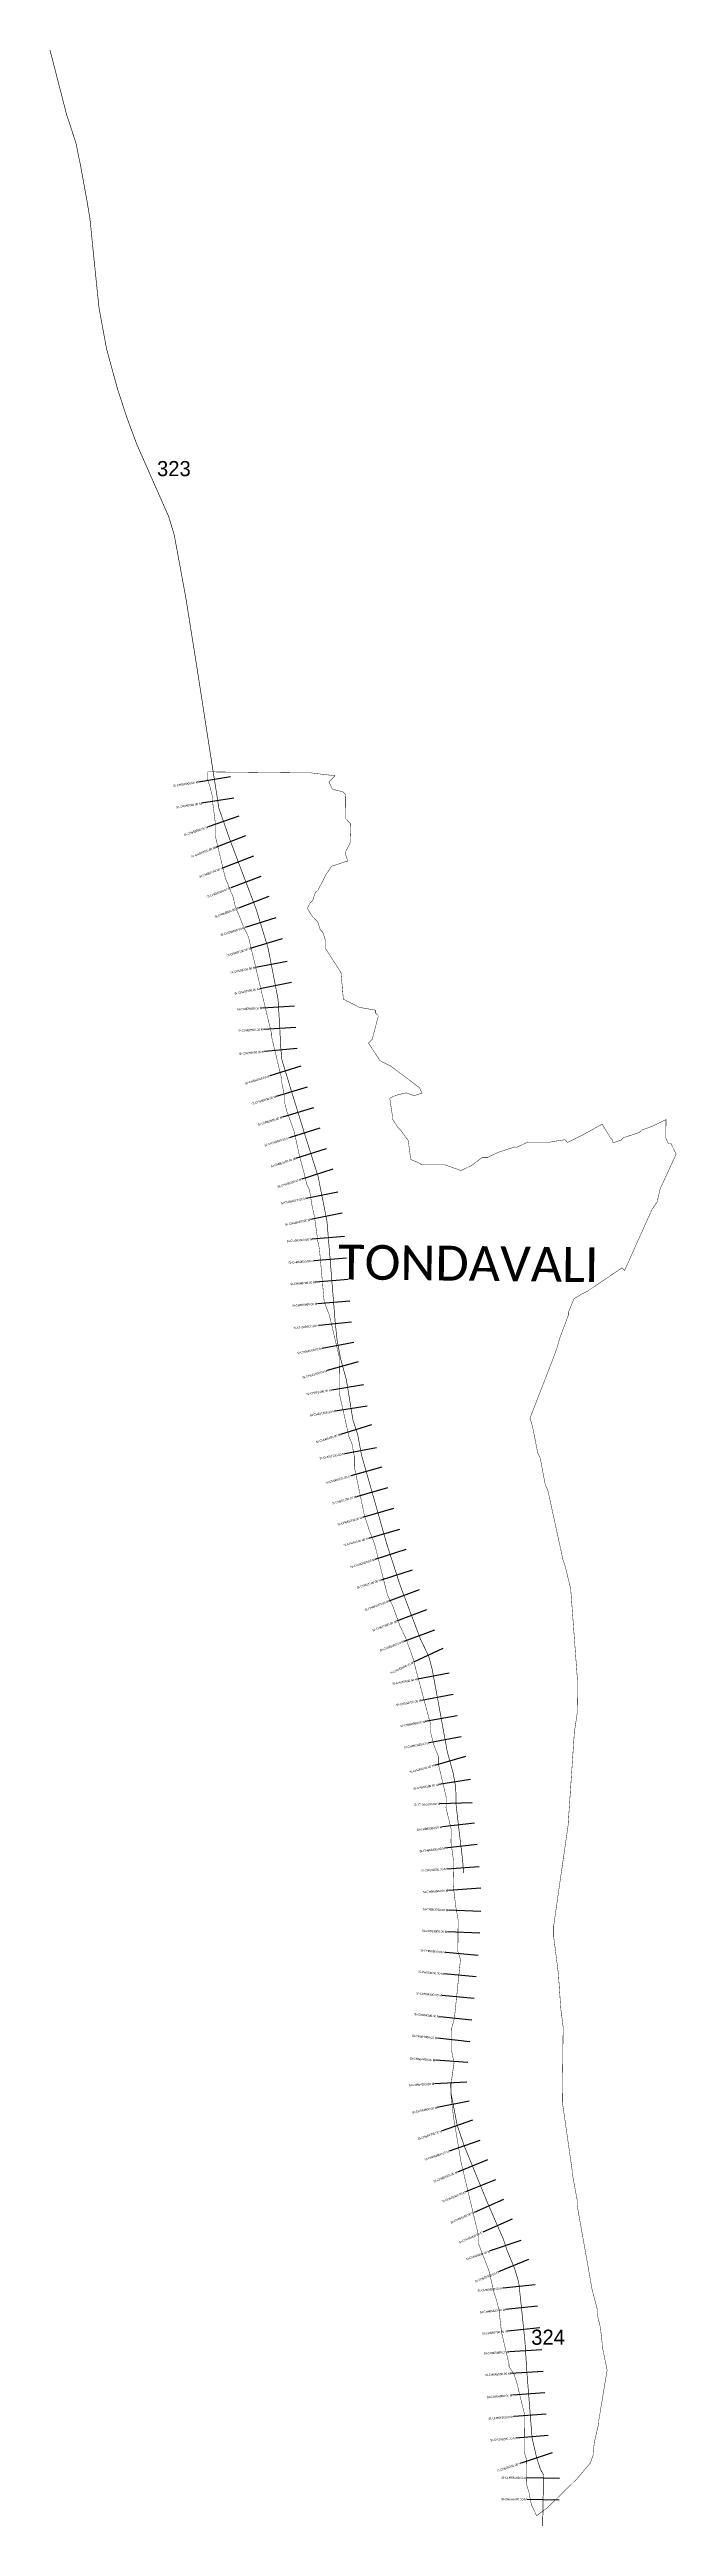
# Model space of a CAD drawing. Header units: metres. Extents: x 333202 to 336109, y 1779198 to 1790673.
import ezdxf
from ezdxf.enums import TextEntityAlignment as Align

# ---------------------------------------------------------------- set-up
doc = ezdxf.new("R2010")
doc.units = ezdxf.units.M
for name, color, linetype in [('CS', 134, 'Continuous'), ('CSMark', 6, 'Continuous'), ('NATURALLY PROTECTED', 3, 'Continuous'), ('VILLAGE NAME', 250, 'Continuous')]:
    doc.layers.add(name, color=color, linetype=linetype)

msp = doc.modelspace()

# ---------------------------------------------------------------- linework, layer by layer
at = {"color": 6, "const_width": 2}
msp.add_lwpolyline([(333936, 1787327), (334416, 1787322), (334526, 1787309), (334497, 1787280), (334513, 1787247), (334563, 1787234), (334575, 1787222), (334574, 1787111), (334598, 1787086), (334595, 1786997), (334574, 1786956), (334572, 1786951), (334584, 1786914), (334510, 1786890), (334485, 1786854), (334447, 1786780), (334434, 1786768), (334422, 1786731), (334409, 1786719), (334397, 1786694), (334421, 1786657), (334445, 1786632), (334457, 1786595), (334469, 1786583), (334481, 1786546), (334481, 1786509), (334553, 1786397), (334564, 1786274), (334638, 1786236), (334712, 1786223), (334712, 1786211), (334726, 1786196), (334698, 1786088), (334680, 1786071), (334734, 1785989), (334783, 1785964), (334917, 1785864), (334929, 1785839), (334892, 1785827), (334855, 1785840), (334806, 1785828), (334779, 1785815), (334792, 1785730), (334792, 1785718), (334816, 1785681), (334829, 1785668), (334865, 1785618), (334876, 1785532), (334919, 1785513), (334925, 1785507), (335036, 1785506), (335110, 1785480), (335159, 1785504), (335209, 1785541), (335233, 1785541), (335283, 1785565), (335357, 1785589), (335369, 1785588), (335419, 1785612), (335517, 1785611), (335591, 1785623), (335603, 1785610), (335678, 1785647), (335764, 1785695), (335801, 1785633), (335813, 1785620), (335813, 1785608), (335850, 1785620), (335862, 1785632), (335936, 1785656), (335949, 1785668), (335998, 1785686), (336060, 1785716), (336059, 1785630), (336071, 1785605), (336083, 1785605), (336107, 1785556), (336033, 1785396), (336019, 1785335), (335994, 1785298), (335868, 1785017), (335856, 1785029), (335694, 1784920), (335670, 1784908), (335634, 1784887), (335607, 1784823), (335607, 1784810), (335594, 1784774), (335566, 1784700), (335556, 1784663), (335543, 1784626), (335429, 1784332), (335441, 1784295), (335465, 1784172), (335477, 1784147), (335500, 1784024), (335512, 1783999), (335582, 1783678), (335594, 1783641), (335618, 1783542), (335650, 1783111), (335648, 1782964), (335635, 1782878), (335606, 1782447), (335539, 1781980), (335539, 1781931), (335561, 1781758), (335572, 1781598), (335583, 1781512), (335579, 1781167), (335625, 1780847), (335625, 1780834), (335648, 1780711), (335648, 1780686), (335718, 1780292), (335741, 1780205), (335741, 1780181), (335756, 1780119), (335764, 1780045), (335764, 1780033), (335787, 1779922), (335748, 1779688), (335748, 1779676), (335728, 1779590), (335722, 1779541), (335722, 1779529), (335709, 1779492), (335647, 1779419), (335510, 1779285), (335460, 1779248), (335436, 1779298), (335424, 1779359), (335412, 1779397), (335414, 1779507), (335402, 1779544), (335404, 1779717), (335368, 1779865), (335356, 1779902), (335332, 1779939), (335332, 1779951), (335297, 1780099), (335286, 1780198), (335274, 1780247), (335262, 1780284), (335239, 1780383), (335191, 1780507), (335191, 1780544), (335109, 1780889), (335074, 1781099), (335063, 1781197), (335063, 1781247), (335077, 1781345), (335065, 1781407), (335066, 1781505), (335079, 1781554), (335107, 1781825), (335095, 1781862), (335096, 1782009), (335085, 1782071), (335073, 1782170), (335075, 1782281), (335063, 1782367), (335064, 1782428), (335040, 1782527), (335041, 1782576), (335006, 1782724), (335006, 1782762), (334982, 1782823), (334970, 1782872), (334970, 1782909), (334900, 1783169), (334888, 1783218), (334852, 1783317), (334828, 1783366), (334792, 1783465), (334768, 1783515), (334709, 1783749), (334685, 1783811), (334661, 1783885), (334615, 1784107), (334615, 1784156), (334603, 1784218), (334591, 1784243), (334544, 1784453), (334546, 1784613), (334534, 1784662), (334499, 1784810), (334475, 1784872), (334453, 1785118), (334442, 1785168), (334442, 1785180), (334430, 1785266), (334419, 1785316), (334407, 1785390), (334395, 1785414), (334383, 1785464), (334360, 1785550), (334336, 1785661), (334300, 1785760), (334289, 1785809), (334289, 1785834), (334277, 1785896), (334277, 1785908), (334230, 1786105), (334230, 1786118), (334124, 1786562), (334100, 1786612), (334076, 1786673), (334064, 1786698), (334053, 1786747), (334017, 1786834), (333970, 1787031), (333970, 1787093), (333959, 1787179), (333959, 1787204), (333947, 1787253), (333935, 1787290), (333936, 1787327)], dxfattribs=at)
at = {"layer": 'CS'}
for p, q in [((334040, 1787304), (333892, 1787280)), ((334056, 1787205), (333907, 1787182)), ((334079, 1787122), (333937, 1787073)), ((334111, 1787030), (333971, 1786976)), ((334147, 1786936), (334007, 1786883)), ((334182, 1786843), (334042, 1786789)), ((334218, 1786749), (334078, 1786696)), ((334251, 1786650), (334108, 1786606)), ((334280, 1786554), (334137, 1786510)), ((334304, 1786449), (334157, 1786420)), ((334323, 1786351), (334176, 1786322)), ((334338, 1786242), (334189, 1786233)), ((334344, 1786142), (334194, 1786134)), ((334350, 1786045), (334200, 1786031)), ((334367, 1785963), (334223, 1785918)), ((334396, 1785867), (334253, 1785823)), ((334426, 1785771), (334282, 1785727)), ((334455, 1785676), (334312, 1785632)), ((334485, 1785581), (334342, 1785536)), ((334515, 1785486), (334372, 1785440)), ((334538, 1785380), (334391, 1785351)), ((334558, 1785282), (334411, 1785253)), ((334569, 1785174), (334420, 1785162)), ((334578, 1785074), (334428, 1785062)), ((334586, 1784975), (334436, 1784963)), ((334594, 1784875), (334444, 1784863)), ((334602, 1784777), (334452, 1784762)), ((334613, 1784684), (334465, 1784656)), ((334633, 1784593), (334489, 1784553)), ((334658, 1784487), (334510, 1784463)), ((334674, 1784389), (334526, 1784365)), ((334694, 1784302), (334551, 1784257)), ((334718, 1784196), (334571, 1784168)), ((334742, 1784106), (334598, 1784065)), ((334769, 1784010), (334625, 1783969)), ((334797, 1783914), (334652, 1783873)), ((334824, 1783817), (334680, 1783776)), ((334853, 1783724), (334710, 1783678)), ((334883, 1783629), (334740, 1783583)), ((334915, 1783538), (334775, 1783485)), ((334950, 1783445), (334810, 1783392)), ((334986, 1783351), (334845, 1783298)), ((335025, 1783266), (334889, 1783202)), ((335055, 1783151), (334908, 1783123)), ((335073, 1783052), (334926, 1783025)), ((335092, 1782954), (334944, 1782927)), ((335110, 1782856), (334962, 1782828)), ((335130, 1782765), (334986, 1782724)), ((335154, 1782659), (335006, 1782635)), ((335161, 1782550), (335012, 1782546)), ((335172, 1782457), (335023, 1782439)), ((335184, 1782358), (335035, 1782340)), ((335194, 1782254), (335044, 1782244)), ((335201, 1782155), (335051, 1782145)), ((335201, 1782047), (335051, 1782053)), ((335197, 1781947), (335047, 1781953)), ((335180, 1781744), (335030, 1781758)), ((335189, 1781843), (335039, 1781857)), ((335171, 1781644), (335021, 1781658)), ((335160, 1781544), (335011, 1781560)), ((335150, 1781444), (335000, 1781460)), ((335141, 1781347), (334991, 1781358)), ((335136, 1781257), (334986, 1781249)), ((335147, 1781168), (334999, 1781139)), ((335163, 1781080), (335022, 1781031)), ((335196, 1780986), (335054, 1780937)), ((335232, 1780897), (335093, 1780840)), ((335270, 1780804), (335131, 1780748)), ((335307, 1780713), (335170, 1780653)), ((335347, 1780622), (335210, 1780562)), ((335387, 1780523), (335245, 1780475)), ((335422, 1780435), (335283, 1780378)), ((335454, 1780318), (335305, 1780302)), ((335464, 1780219), (335315, 1780203)), ((335475, 1780119), (335326, 1780103)), ((335484, 1780016), (335334, 1780007)), ((335490, 1779916), (335340, 1779907)), ((335498, 1779818), (335348, 1779806)), ((335505, 1779718), (335356, 1779707)), ((335513, 1779619), (335364, 1779607)), ((335532, 1779539), (335389, 1779492)), ((335566, 1779420), (335416, 1779423)), ((335565, 1779320), (335415, 1779323))]:
    msp.add_line(p, q, dxfattribs=at)
at = {"layer": 'NATURALLY PROTECTED', "const_width": 3, "flags": 128}
for points in [[(333203, 1790672), (333214, 1790632), (333280, 1790375), (333324, 1790241), (333347, 1790128), (333375, 1789974), (333389, 1789890), (333412, 1789662), (333431, 1789477), (333466, 1789287), (333516, 1789104), (333560, 1788969), (333606, 1788845), (333682, 1788673), (333754, 1788510), (333780, 1788424), (333834, 1788131), (333888, 1787792), (333933, 1787502), (333987, 1787158), (334037, 1787015), (334160, 1786690), (334215, 1786510), (334261, 1786275), (334268, 1786162), (334274, 1786047), (334279, 1785993), (334325, 1785842), (334391, 1785629), (334447, 1785452), (334488, 1785245), (334509, 1784991), (334526, 1784778), (334535, 1784693), (334551, 1784609), (334578, 1784510), (334596, 1784400), (334608, 1784326), (334631, 1784254), (334648, 1784162), (334718, 1783917), (334763, 1783757), (334828, 1783556), (334922, 1783308), (334960, 1783229), (334976, 1783168), (335000, 1783038), (335046, 1782787), (335073, 1782689), (335085, 1782621), (335087, 1782538), (335103, 1782400), (335117, 1782286), (335121, 1782225)], [(335061, 1781253), (335064, 1781200), (335092, 1781056), (335125, 1780960), (335233, 1780696), (335305, 1780531), (335322, 1780480), (335358, 1780393), (335377, 1780329), (335387, 1780238), (335406, 1780054), (335415, 1779911), (335439, 1779608), (335460, 1779517), (335477, 1779465), (335492, 1779437), (335488, 1779200)]]:
    msp.add_lwpolyline(points, dxfattribs=at)

# ---------------------------------------------------------------- texts
at = {"char_height": 70, "attachment_point": 1}
for s, width, insert in [('323', 95.17, (333700, 1788767)), ('324', 240.62, (335435, 1780110))]:
    msp.add_mtext_dynamic_manual_height_columns(s, width=width, gutter_width=1, heights=[0], dxfattribs=dict(at, insert=insert))
at = {"layer": 'CSMark'}
for s, rotation, p in [('SI-CH658300.00 M', 8.9213, (333891, 1787280)), ('SI-CH658400.00 M', 8.9213, (333906, 1787181)), ('SI-CH658500.00 M', 19.0987, (333936, 1787072)), ('SI-CH658600.00 M', 20.8502, (333970, 1786976)), ('SI-CH658700.00 M', 20.8502, (334006, 1786882)), ('SI-CH658800.00 M', 20.8502, (334041, 1786789)), ('SI-CH658900.00 M', 20.8502, (334077, 1786696)), ('SI-CH659000.00 M', 16.9655, (334107, 1786605)), ('SI-CH659100.00 M', 16.9655, (334136, 1786510)), ('SI-CH659200.00 M', 11.1085, (334156, 1786420)), ('SI-CH659300.00 M', 11.1085, (334175, 1786322)), ('SI-CH659400.00 M', 3.1566, (334188, 1786233)), ('SI-CH659500.00 M', 3.1566, (334193, 1786134)), ('SI-CH659600.00 M', 5.2509, (334199, 1786031)), ('SI-CH659700.00 M', 17.1224, (334222, 1785918)), ('SI-CH659800.00 M', 17.1224, (334252, 1785823)), ('SI-CH659900.00 M', 17.1224, (334281, 1785727)), ('SI-CH660000.00 M', 17.1224, (334311, 1785631)), ('SI-CH660100.00 M', 17.6343, (334341, 1785535)), ('SI-CH660200.00 M', 17.6343, (334371, 1785440)), ('SI-CH660300.00 M', 11.2369, (334390, 1785351)), ('SI-CH660400.00 M', 11.2369, (334410, 1785252)), ('SI-CH660500.00 M', 4.6176, (334419, 1785162)), ('SI-CH660600.00 M', 4.6176, (334427, 1785062)), ('SI-CH660700.00 M', 4.6176, (334435, 1784963)), ('SI-CH660800.00 M', 4.6176, (334443, 1784863)), ('SI-CH660900.00 M', 5.6853, (334451, 1784762)), ('SI-CH661000.00 M', 10.8567, (334464, 1784656)), ('SI-CH661100.00 M', 15.5402, (334488, 1784552)), ('SI-CH661200.00 M', 9.2409, (334509, 1784463)), ('SI-CH661300.00 M', 9.2409, (334525, 1784365)), ('SI-CH661400.00 M', 17.5419, (334550, 1784257)), ('SI-CH661500.00 M', 10.4577, (334570, 1784168)), ('SI-CH661600.00 M', 15.8864, (334597, 1784065)), ('SI-CH661700.00 M', 15.8864, (334624, 1783969)), ('SI-CH661800.00 M', 15.8864, (334651, 1783872)), ('SI-CH661900.00 M', 15.8864, (334679, 1783776)), ('SI-CH662000.00 M', 17.8467, (334709, 1783678)), ('SI-CH662100.00 M', 17.8467, (334739, 1783583)), ('SI-CH662200.00 M', 20.7321, (334774, 1783485)), ('SI-CH662300.00 M', 20.7321, (334809, 1783391)), ('SI-CH662400.00 M', 20.7321, (334844, 1783298)), ('SI-CH662500.00 M', 25.3851, (334888, 1783201)), ('SI-CH662600.00 M', 10.4624, (334907, 1783123)), ('SI-CH662700.00 M', 10.4624, (334925, 1783025)), ('SI-CH662800.00 M', 10.4624, (334943, 1782927)), ('SI-CH662900.00 M', 10.4624, (334961, 1782828)), ('SI-CH663000.00 M', 15.5669, (334985, 1782724)), ('SI-CH663100.00 M', 9.3148, (335005, 1782635)), ('SI-CH663200.00 M', 1.5393, (335011, 1782546)), ('SI-CH663300.00 M', 6.7425, (335022, 1782439)), ('SI-CH663400.00 M', 6.7425, (335034, 1782340)), ('SI-CH663500.00 M', 3.8611, (335043, 1782244)), ('SI-CH663600.00 M', 3.8611, (335050, 1782145)), ('SI-CH663700.00 M', 357.5141, (335050, 1782053)), ('SI-CH663900.00 M', 354.7442, (335039, 1781857)), ('SI-CH663800.00 M', 357.5141, (335046, 1781953)), ('SI-CH664000.00 M', 354.7442, (335029, 1781758)), ('SI-CH664100.00 M', 354.7442, (335020, 1781658)), ('SI-CH664200.00 M', 353.9376, (335010, 1781560)), ('SI-CH664300.00 M', 353.9376, (334999, 1781460)), ('SI-CH664400.00 M', 355.8853, (334990, 1781358)), ('SI-CH664500.00 M', 3.1814, (334985, 1781249)), ('SI-CH664600.00 M', 11.0915, (334999, 1781139)), ('SI-CH664700.00 M', 19.0039, (335021, 1781031)), ('SI-CH664800.00 M', 19.0039, (335053, 1780936)), ('SI-CH664900.00 M', 22.1388, (335092, 1780840)), ('SI-CH665000.00 M', 22.1388, (335130, 1780747)), ('SI-CH665100.00 M', 23.567, (335169, 1780653)), ('SI-CH665200.00 M', 23.567, (335209, 1780561)), ('SI-CH665300.00 M', 18.9837, (335244, 1780474)), ('SI-CH665400.00 M', 22.451, (335283, 1780377)), ('SI-CH665500.00 M', 5.9724, (335304, 1780302)), ('SI-CH665600.00 M', 5.9724, (335314, 1780203)), ('SI-CH665700.00 M', 5.9724, (335325, 1780103)), ('SI-CH665800.00 M', 3.5486, (335333, 1780007)), ('SI-CH665900.00 M', 3.5486, (335339, 1779907)), ('SI-CH666000.00 M', 4.4878, (335347, 1779806)), ('SI-CH666100.00 M', 4.4878, (335355, 1779707)), ('SI-CH666200.00 M', 4.4878, (335363, 1779607)), ('SI-CH666300.00 M', 18.2142, (335388, 1779492)), ('SI-CH666400.00 M', 359.14, (335415, 1779423)), ('SI-CH666500.00 M', 359.14, (335414, 1779323))]:
    msp.add_text(s, height=10, rotation=rotation, dxfattribs=at).set_placement(p, align=Align.MIDDLE_RIGHT)
at = {"layer": 'VILLAGE NAME', "insert": (334541, 1785137), "char_height": 161.11, "attachment_point": 1, "rotation": 359.3742}
msp.add_mtext_dynamic_manual_height_columns('{\\fCalibri|b0|i0|c0|p34;TONDAVALI}', width=1589.79, gutter_width=806, heights=[0], dxfattribs=at)

doc.saveas('drawing.dxf')
